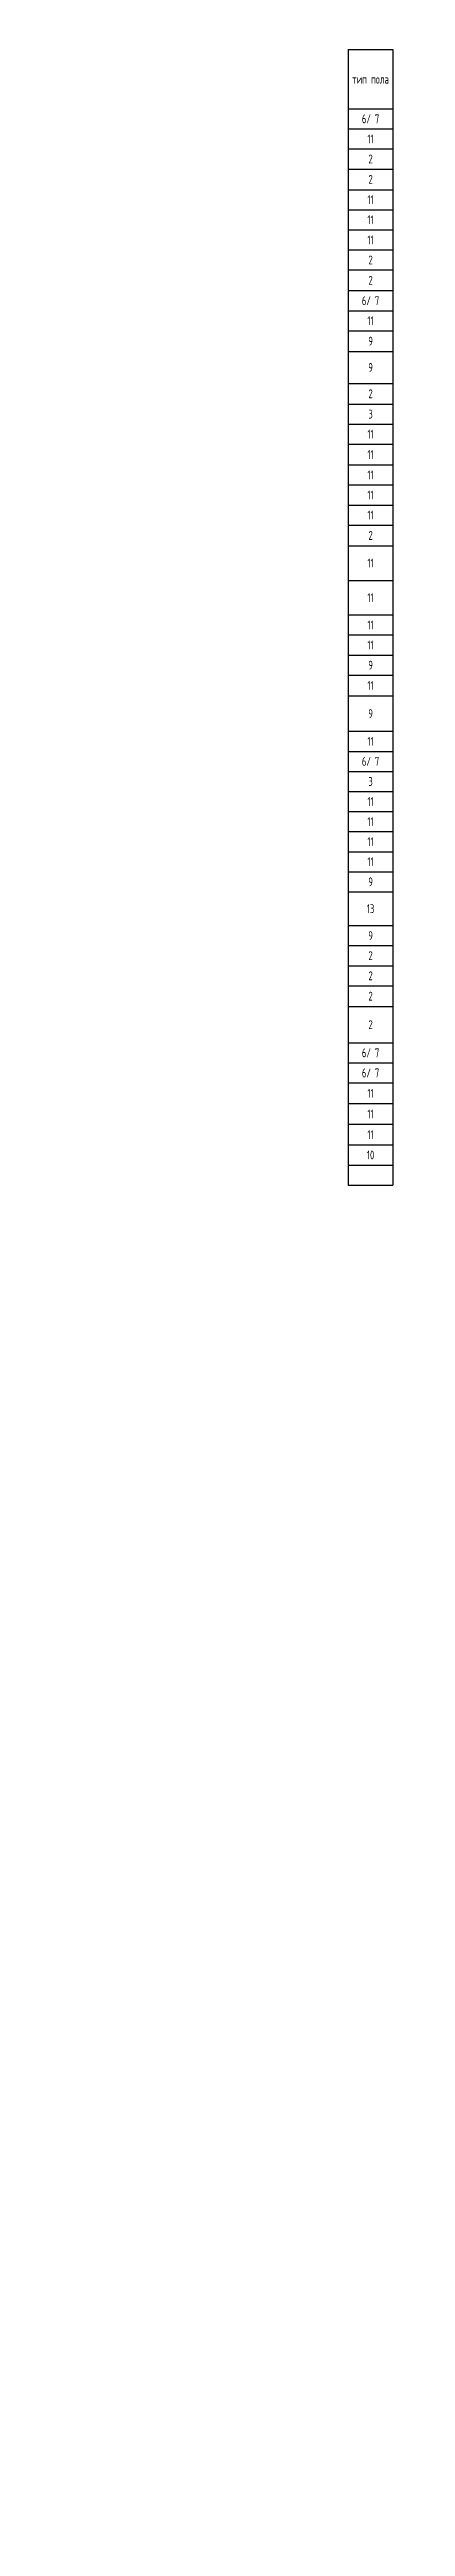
# Model space of a CAD drawing. Header units: millimetres. Extents: x -477324 to 554022, y -132142 to 283081.
# Drawn here: x 8858 to 20858, y 48538 to 132078 of the extents above; entities that cross this region are included whole.
import ezdxf

# ---------------------------------------------------------------- set-up
doc = ezdxf.new("R2010")
doc.units = ezdxf.units.MM
doc.layers.add('АР_Таблицы', color=250, linetype='Continuous')
doc.layers.add('ПОЛЫ', color=7, linetype='Continuous')
doc.styles.add('ISOCPEUR', font='isocpeur.ttf', dxfattribs={"width": 0.7})

# ---------------------------------------------------------------- blocks, each defined once
blk = doc.blocks.new('*T91')
at = {"layer": 'АР_Таблицы', "color": 0, "linetype": 'ByBlock', "lineweight": 30, "transparency": 16777216}
for p, q in [((0, -1500), (1500, -1500)), ((0, -1500), (0, -39799)), ((1500, -1500), (1500, -39799)), ((0, -3500), (1500, -3500)), ((0, -39123), (1500, -39123)), ((0, -39799), (1500, -39799))]:
    blk.add_line(p, q, dxfattribs=at)
at = {"layer": 'АР_Таблицы', "color": 0, "linetype": 'ByBlock', "lineweight": -2, "transparency": 16777216}
for p, q in [((0, -4177), (1500, -4177)), ((0, -4854), (1500, -4854)), ((0, -5531), (1500, -5531)), ((0, -6228), (1500, -6228)), ((0, -6905), (1500, -6905)), ((0, -7582), (1500, -7582)), ((0, -8258), (1500, -8258)), ((0, -8935), (1500, -8935)), ((0, -9632), (1500, -9632)), ((0, -10309), (1500, -10309)), ((0, -10986), (1500, -10986)), ((0, -11683), (1500, -11683)), ((0, -12760), (1500, -12760)), ((0, -13457), (1500, -13457)), ((0, -14134), (1500, -14134)), ((0, -14811), (1500, -14811)), ((0, -15508), (1500, -15508)), ((0, -16185), (1500, -16185)), ((0, -16862), (1500, -16862)), ((0, -17539), (1500, -17539)), ((0, -18236), (1500, -18236)), ((0, -19403), (1500, -19403)), ((0, -20569), (1500, -20569)), ((0, -21246), (1500, -21246)), ((0, -21923), (1500, -21923)), ((0, -22600), (1500, -22600)), ((0, -23297), (1500, -23297)), ((0, -24494), (1500, -24494)), ((0, -25171), (1500, -25171)), ((0, -25848), (1500, -25848)), ((0, -26525), (1500, -26525)), ((0, -27202), (1500, -27202)), ((0, -27879), (1500, -27879)), ((0, -28556), (1500, -28556)), ((0, -29233), (1500, -29233)), ((0, -29909), (1500, -29909)), ((0, -31046), (1500, -31046)), ((0, -31723), (1500, -31723)), ((0, -32400), (1500, -32400)), ((0, -33077), (1500, -33077)), ((0, -33774), (1500, -33774)), ((0, -35001), (1500, -35001)), ((0, -35678), (1500, -35678)), ((0, -36355), (1500, -36355)), ((0, -37052), (1500, -37052)), ((0, -37749), (1500, -37749)), ((0, -38446), (1500, -38446))]:
    blk.add_line(p, q, dxfattribs=at)
at = {"layer": 'АР_Таблицы', "transparency": 16777216, "char_height": 300, "attachment_point": 5, "style": 'ISOCPEUR'}
for s, insert, width in [('тип пола', (750, -2500), 1400), ('6/ 7', (750, -3838), 1223.08), ('11', (750, -4515), 1223.08), ('2', (750, -5192), 1223.08), ('2', (750, -5879), 1223.08), ('11', (750, -6566), 1223.08), ('11', (750, -7243), 1223.08), ('11', (750, -7920), 1223.08), ('2', (750, -8597), 1223.08), ('2', (750, -9284), 1223.08), ('6/ 7', (750, -9971), 1223.08), ('11', (750, -10648), 1223.08), ('9', (750, -11335), 1223.08), ('9', (750, -12222), 1223.08), ('2', (750, -13109), 1223.08), ('3', (750, -13796), 1223.08), ('11', (750, -14473), 1223.08), ('11', (750, -15159), 1223.08), ('11', (750, -15846), 1223.08), ('11', (750, -16523), 1223.08), ('11', (750, -17200), 1223.08), ('2', (750, -17887), 1223.08), ('11', (750, -18819), 1223.08), ('11', (750, -19986), 1223.08), ('11', (750, -20908), 1223.08), ('11', (750, -21585), 1223.08), ('9', (750, -22262), 1223.08), ('11', (750, -22949), 1223.08), ('9', (750, -23896), 1223.08), ('11', (750, -24833), 1223.08), ('6/ 7', (750, -25509), 1223.08), ('11', (750, -26863), 1223.08), ('3', (750, -26186), 1223.08), ('11', (750, -27540), 1223.08), ('11', (750, -28217), 1223.08), ('11', (750, -28894), 1223.08), ('9', (750, -29571), 1223.08), ('13', (750, -30478), 1223.08), ('9', (750, -31385), 1223.08), ('2', (750, -32062), 1223.08), ('2', (750, -32739), 1223.08), ('2', (750, -33426), 1223.08), ('2', (750, -34388), 1223.08), ('6/ 7', (750, -35339), 1223.08), ('6/ 7', (750, -36016), 1223.08), ('11', (750, -36703), 1223.08), ('11', (750, -37400), 1223.08), ('11', (750, -38097), 1223.08), ('10', (750, -38784), 1223.08)]:
    blk.add_mtext(s, dxfattribs=dict(at, insert=insert, width=width))

msp = doc.modelspace()

# ---------------------------------------------------------------- hatches: boundary and pattern name
at = {"layer": 'ПОЛЫ', "lineweight": 5, "ltscale": 300, "true_color": 0x828487, "transparency": 33554687}
h = msp.add_hatch(color=252, dxfattribs=at)
h.dxf.hatch_style = 1
h.paths.add_polyline_path([(10355.1, 60037.9), (9855.1, 60037.9)], flags=17)
at = {"layer": 'ПОЛЫ', "lineweight": 5, "ltscale": 300, "true_color": 0xb8b9bc, "transparency": 33554687}
h = msp.add_hatch(color=9, dxfattribs=at)
h.dxf.hatch_style = 1
h.paths.add_polyline_path([(16858.3, 56537.9), (16358.3, 56537.9)], flags=17)
h = msp.add_hatch(color=9, dxfattribs=at)
h.dxf.hatch_style = 1
h.paths.add_polyline_path([(17858.3, 55537.9), (17358.3, 55537.9)])
h = msp.add_hatch(color=9, dxfattribs=at)
h.dxf.hatch_style = 1
h.paths.add_polyline_path([(9358.3, 55037.9), (8858.3, 55037.9)], flags=17)
h = msp.add_hatch(color=9, dxfattribs=at)
h.dxf.hatch_style = 1
h.paths.add_polyline_path([(15358.3, 55037.9), (14858.3, 55037.9)], flags=17)
h = msp.add_hatch(color=9, dxfattribs=at)
h.dxf.hatch_style = 1
h.paths.add_polyline_path([(18858.3, 54537.9), (18358.3, 54537.9)])
h = msp.add_hatch(color=9, dxfattribs=at)
h.dxf.hatch_style = 1
h.paths.add_polyline_path([(10358.3, 54037.9), (9858.3, 54037.9)], flags=17)
h = msp.add_hatch(color=9, dxfattribs=at)
h.dxf.hatch_style = 1
h.paths.add_polyline_path([(16358.3, 54037.9), (15858.3, 54037.9)], flags=17)
h = msp.add_hatch(color=9, dxfattribs=at)
h.dxf.hatch_style = 1
h.paths.add_polyline_path([(19858.3, 53537.9), (19358.3, 53537.9)], flags=17)
h = msp.add_hatch(color=9, dxfattribs=at)
h.dxf.hatch_style = 1
h.paths.add_polyline_path([(11358.3, 53037.9), (10858.3, 53037.9)])
at = {"layer": 'ПОЛЫ', "lineweight": 5, "ltscale": 300, "transparency": 33554687}
h = msp.add_hatch(color=252, dxfattribs=at)
h.dxf.hatch_style = 1
h.paths.add_polyline_path([(15358.3, 53037.9), (14858.3, 53037.9)], flags=17)
at = {"layer": 'ПОЛЫ', "lineweight": 5, "ltscale": 300, "true_color": 0xb8b9bc, "transparency": 33554687}
h = msp.add_hatch(color=9, dxfattribs=at)
h.dxf.hatch_style = 1
h.paths.add_polyline_path([(17358.3, 53037.9), (16858.3, 53037.9)])
h = msp.add_hatch(color=9, dxfattribs=at)
h.dxf.hatch_style = 1
h.paths.add_polyline_path([(12358.3, 52037.9), (11858.3, 52037.9)], flags=17)
at = {"layer": 'ПОЛЫ', "lineweight": 5, "ltscale": 300, "transparency": 33554687}
h = msp.add_hatch(color=252, dxfattribs=at)
h.dxf.hatch_style = 1
h.paths.add_polyline_path([(16358.3, 52037.9), (15858.3, 52037.9)], flags=17)
at = {"layer": 'ПОЛЫ', "lineweight": 5, "ltscale": 300, "true_color": 0xb8b9bc, "transparency": 33554687}
h = msp.add_hatch(color=9, dxfattribs=at)
h.dxf.hatch_style = 1
h.paths.add_polyline_path([(18358.3, 52037.9), (17858.3, 52037.9)], flags=17)
h = msp.add_hatch(color=9, dxfattribs=at)
h.dxf.hatch_style = 1
h.paths.add_polyline_path([(20858.3, 52537.9), (20358.3, 52537.9)], flags=17)
h = msp.add_hatch(color=9, dxfattribs=at)
h.dxf.hatch_style = 1
h.paths.add_polyline_path([(13358.3, 51037.9), (12858.3, 51037.9)], flags=17)
at = {"layer": 'ПОЛЫ', "lineweight": 5, "ltscale": 300, "transparency": 33554687}
h = msp.add_hatch(color=252, dxfattribs=at)
h.dxf.hatch_style = 1
h.paths.add_polyline_path([(13858.3, 51537.9), (13358.3, 51537.9)], flags=17)
at = {"layer": 'ПОЛЫ', "lineweight": 5, "ltscale": 300, "true_color": 0x828487, "transparency": 33554687}
h = msp.add_hatch(color=252, dxfattribs=at)
h.dxf.hatch_style = 1
h.paths.add_polyline_path([(15358.3, 51037.9), (14858.3, 51037.9)])
at = {"layer": 'ПОЛЫ', "lineweight": 5, "ltscale": 300, "transparency": 33554687}
h = msp.add_hatch(color=252, dxfattribs=at)
h.dxf.hatch_style = 1
h.paths.add_polyline_path([(17358.3, 51037.9), (16858.3, 51037.9)], flags=17)
at = {"layer": 'ПОЛЫ', "lineweight": 5, "ltscale": 300, "true_color": 0xb8b9bc, "transparency": 33554687}
h = msp.add_hatch(color=9, dxfattribs=at)
h.dxf.hatch_style = 1
h.paths.add_polyline_path([(19358.3, 51037.9), (18858.3, 51037.9)], flags=17)
at = {"layer": 'ПОЛЫ', "lineweight": 5, "ltscale": 300, "transparency": 33554687}
h = msp.add_hatch(color=252, dxfattribs=at)
h.dxf.hatch_style = 1
h.paths.add_polyline_path([(14858.3, 50537.9), (14358.3, 50537.9)], flags=17)
at = {"layer": 'ПОЛЫ', "lineweight": 5, "ltscale": 300, "true_color": 0xb8b9bc, "transparency": 33554687}
h = msp.add_hatch(color=9, dxfattribs=at)
h.dxf.hatch_style = 1
h.paths.add_polyline_path([(14358.3, 50037.9), (14358.3, 49537.9)], flags=17)
at = {"layer": 'ПОЛЫ', "lineweight": 5, "ltscale": 300, "transparency": 33554687}
h = msp.add_hatch(color=252, dxfattribs=at)
h.dxf.hatch_style = 1
h.paths.add_polyline_path([(15858.3, 49537.9), (15358.3, 49537.9)], flags=17)
at = {"layer": 'ПОЛЫ', "lineweight": 5, "ltscale": 300, "true_color": 0x828487, "transparency": 33554687}
h = msp.add_hatch(color=252, dxfattribs=at)
h.dxf.hatch_style = 1
h.paths.add_polyline_path([(16358.3, 50037.9), (16358.3, 49537.9)], flags=17)
at = {"layer": 'ПОЛЫ', "lineweight": 5, "ltscale": 300, "transparency": 33554687}
h = msp.add_hatch(color=252, dxfattribs=at)
h.dxf.hatch_style = 1
h.paths.add_polyline_path([(18358.3, 50037.9), (17858.3, 50037.9)], flags=17)
at = {"layer": 'ПОЛЫ', "lineweight": 5, "ltscale": 300, "true_color": 0xb8b9bc, "transparency": 33554687}
h = msp.add_hatch(color=9, dxfattribs=at)
h.dxf.hatch_style = 1
h.paths.add_polyline_path([(20358.3, 50037.9), (20358.3, 49537.9)], flags=17)
at = {"layer": 'ПОЛЫ', "lineweight": 5, "ltscale": 300, "transparency": 33554687}
h = msp.add_hatch(color=252, dxfattribs=at)
h.dxf.hatch_style = 1
h.paths.add_polyline_path([(16858.3, 48537.9), (16358.3, 48537.9)], flags=17)

# ---------------------------------------------------------------- block references
msp.add_blockref('*T91', (18932.4, 133578.4))

doc.saveas('drawing.dxf')
